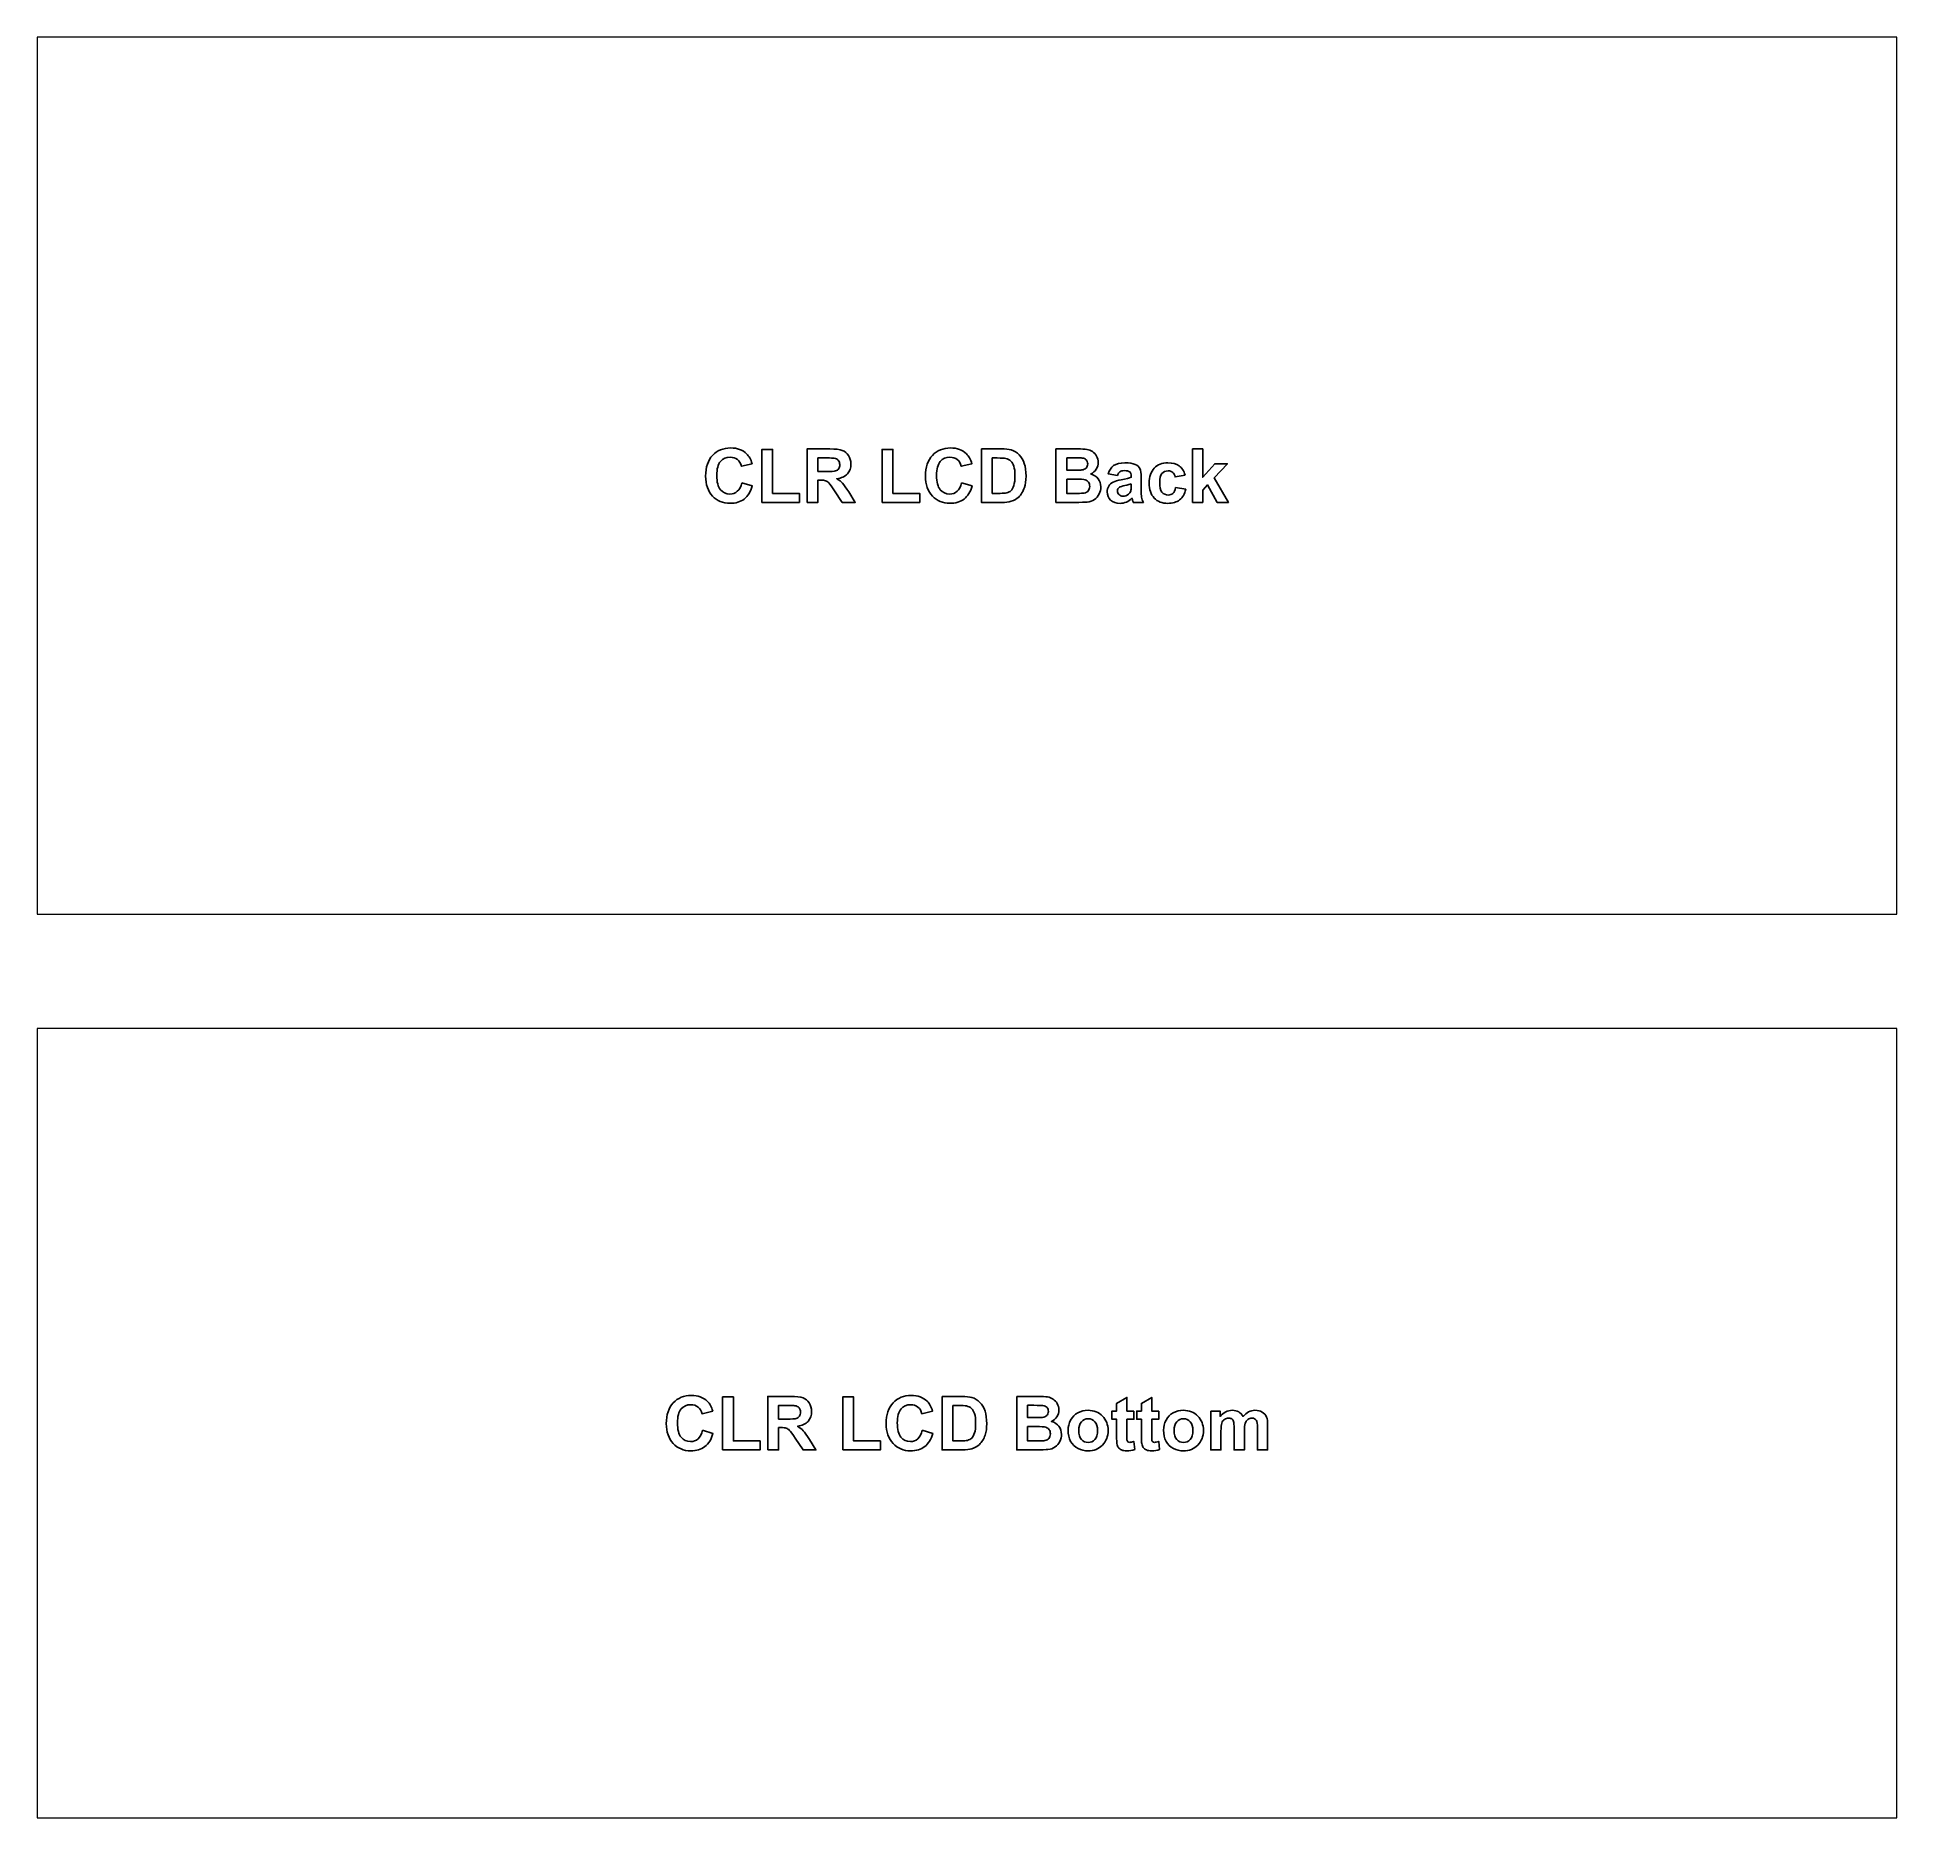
# Model space of a CAD drawing. Header units: inches. Extents: x -4.19 to 0.65, y 0.81 to 5.45.
import ezdxf

# ---------------------------------------------------------------- set-up
doc = ezdxf.new("R2010")
doc.units = ezdxf.units.IN
doc.header["$MEASUREMENT"] = 0
doc.layers.add('Layer 1', color=7, linetype='Continuous')

msp = doc.modelspace()

# ---------------------------------------------------------------- linework, layer by layer
at = {"layer": 'Layer 1', "color": 250, "lineweight": 18}
for points in [[(-4.1904, 3.1654), (0.6521, 3.1654), (0.6521, 5.4489), (-4.1904, 5.4489), (-4.1904, 3.1654)], [(-4.1904, 0.8125), (0.6521, 0.8125), (0.6521, 2.8676), (-4.1904, 2.8676), (-4.1904, 0.8125)]]:
    msp.add_lwpolyline(points, close=True, dxfattribs=at)
at = {"layer": 'Layer 1', "color": 250}
for points, knots in [([(-2.3556, 4.2889), (-2.3556, 4.2889), (-2.3284, 4.2805), (-2.3284, 4.2805), (-2.3284, 4.2805), (-2.3325, 4.2652), (-2.3395, 4.2538), (-2.3492, 4.2463), (-2.3492, 4.2463), (-2.359, 4.2389), (-2.3713, 4.2352), (-2.3862, 4.2352), (-2.3862, 4.2352), (-2.4047, 4.2352), (-2.4199, 4.2415), (-2.4318, 4.2542), (-2.4318, 4.2542), (-2.4437, 4.2668), (-2.4497, 4.2841), (-2.4497, 4.306), (-2.4497, 4.306), (-2.4497, 4.3292), (-2.4437, 4.3472), (-2.4317, 4.36), (-2.4317, 4.36), (-2.4198, 4.3729), (-2.404, 4.3793), (-2.3845, 4.3793), (-2.3845, 4.3793), (-2.3675, 4.3793), (-2.3536, 4.3742), (-2.343, 4.3641), (-2.343, 4.3641), (-2.3367, 4.3582), (-2.3319, 4.3496), (-2.3287, 4.3384), (-2.3287, 4.3384), (-2.3287, 4.3384), (-2.3566, 4.3318), (-2.3566, 4.3318), (-2.3566, 4.3318), (-2.3582, 4.339), (-2.3616, 4.3447), (-2.3669, 4.3489), (-2.3669, 4.3489), (-2.3721, 4.3531), (-2.3785, 4.3552), (-2.3859, 4.3552), (-2.3859, 4.3552), (-2.3963, 4.3552), (-2.4046, 4.3515), (-2.4111, 4.3441), (-2.4111, 4.3441), (-2.4175, 4.3367), (-2.4207, 4.3247), (-2.4207, 4.3081), (-2.4207, 4.3081), (-2.4207, 4.2905), (-2.4175, 4.278), (-2.4112, 4.2705), (-2.4112, 4.2705), (-2.4049, 4.263), (-2.3966, 4.2593), (-2.3865, 4.2593), (-2.3865, 4.2593), (-2.379, 4.2593), (-2.3726, 4.2617), (-2.3672, 4.2664), (-2.3672, 4.2664), (-2.3618, 4.2712), (-2.3579, 4.2787), (-2.3556, 4.2889)], [0, 0, 0, 0, 0.052632, 0.052632, 0.052632, 0.052632, 0.105263, 0.105263, 0.105263, 0.105263, 0.157895, 0.157895, 0.157895, 0.157895, 0.210526, 0.210526, 0.210526, 0.210526, 0.263158, 0.263158, 0.263158, 0.263158, 0.315789, 0.315789, 0.315789, 0.315789, 0.368421, 0.368421, 0.368421, 0.368421, 0.421053, 0.421053, 0.421053, 0.421053, 0.473684, 0.473684, 0.473684, 0.473684, 0.526316, 0.526316, 0.526316, 0.526316, 0.578947, 0.578947, 0.578947, 0.578947, 0.631579, 0.631579, 0.631579, 0.631579, 0.684211, 0.684211, 0.684211, 0.684211, 0.736842, 0.736842, 0.736842, 0.736842, 0.789474, 0.789474, 0.789474, 0.789474, 0.842105, 0.842105, 0.842105, 0.842105, 0.894737, 0.894737, 0.894737, 0.894737, 1, 1, 1, 1]), ([(-2.3034, 4.2375), (-2.3034, 4.2375), (-2.3034, 4.3756), (-2.3034, 4.3756), (-2.3034, 4.3756), (-2.3034, 4.3756), (-2.2752, 4.3756), (-2.2752, 4.3756), (-2.2752, 4.3756), (-2.2752, 4.3756), (-2.2752, 4.2611), (-2.2752, 4.2611), (-2.2752, 4.2611), (-2.2752, 4.2611), (-2.2054, 4.2611), (-2.2054, 4.2611), (-2.2054, 4.2611), (-2.2054, 4.2611), (-2.2054, 4.2375), (-2.2054, 4.2375), (-2.2054, 4.2375), (-2.2054, 4.2375), (-2.3034, 4.2375), (-2.3034, 4.2375)], [0, 0, 0, 0, 0.142857, 0.142857, 0.142857, 0.142857, 0.285714, 0.285714, 0.285714, 0.285714, 0.428571, 0.428571, 0.428571, 0.428571, 0.571429, 0.571429, 0.571429, 0.571429, 0.714286, 0.714286, 0.714286, 0.714286, 1, 1, 1, 1]), ([(-2.1854, 4.2375), (-2.1854, 4.2375), (-2.1854, 4.3768), (-2.1854, 4.3768), (-2.1854, 4.3768), (-2.1854, 4.3768), (-2.1262, 4.3768), (-2.1262, 4.3768), (-2.1262, 4.3768), (-2.1114, 4.3768), (-2.1005, 4.3755), (-2.0938, 4.373), (-2.0938, 4.373), (-2.087, 4.3705), (-2.0816, 4.3661), (-2.0776, 4.3597), (-2.0776, 4.3597), (-2.0735, 4.3533), (-2.0715, 4.346), (-2.0715, 4.3377), (-2.0715, 4.3377), (-2.0715, 4.3273), (-2.0745, 4.3186), (-2.0807, 4.3118), (-2.0807, 4.3118), (-2.0868, 4.305), (-2.0959, 4.3008), (-2.1081, 4.299), (-2.1081, 4.299), (-2.1021, 4.2954), (-2.0971, 4.2916), (-2.0931, 4.2873), (-2.0931, 4.2873), (-2.0892, 4.2831), (-2.0839, 4.2755), (-2.0772, 4.2647), (-2.0772, 4.2647), (-2.0772, 4.2647), (-2.0602, 4.2375), (-2.0602, 4.2375), (-2.0602, 4.2375), (-2.0602, 4.2375), (-2.0938, 4.2375), (-2.0938, 4.2375), (-2.0938, 4.2375), (-2.0938, 4.2375), (-2.114, 4.2679), (-2.114, 4.2679), (-2.114, 4.2679), (-2.1212, 4.2787), (-2.1262, 4.2855), (-2.1289, 4.2883), (-2.1289, 4.2883), (-2.1315, 4.2911), (-2.1343, 4.2931), (-2.1373, 4.2941), (-2.1373, 4.2941), (-2.1403, 4.2951), (-2.1451, 4.2957), (-2.1515, 4.2957), (-2.1515, 4.2957), (-2.1515, 4.2957), (-2.1572, 4.2957), (-2.1572, 4.2957), (-2.1572, 4.2957), (-2.1572, 4.2957), (-2.1572, 4.2375), (-2.1572, 4.2375), (-2.1572, 4.2375), (-2.1572, 4.2375), (-2.1854, 4.2375), (-2.1854, 4.2375)], [0, 0, 0, 0, 0.052632, 0.052632, 0.052632, 0.052632, 0.105263, 0.105263, 0.105263, 0.105263, 0.157895, 0.157895, 0.157895, 0.157895, 0.210526, 0.210526, 0.210526, 0.210526, 0.263158, 0.263158, 0.263158, 0.263158, 0.315789, 0.315789, 0.315789, 0.315789, 0.368421, 0.368421, 0.368421, 0.368421, 0.421053, 0.421053, 0.421053, 0.421053, 0.473684, 0.473684, 0.473684, 0.473684, 0.526316, 0.526316, 0.526316, 0.526316, 0.578947, 0.578947, 0.578947, 0.578947, 0.631579, 0.631579, 0.631579, 0.631579, 0.684211, 0.684211, 0.684211, 0.684211, 0.736842, 0.736842, 0.736842, 0.736842, 0.789474, 0.789474, 0.789474, 0.789474, 0.842105, 0.842105, 0.842105, 0.842105, 0.894737, 0.894737, 0.894737, 0.894737, 1, 1, 1, 1]), ([(-1.9902, 4.2375), (-1.9902, 4.2375), (-1.9902, 4.3756), (-1.9902, 4.3756), (-1.9902, 4.3756), (-1.9902, 4.3756), (-1.962, 4.3756), (-1.962, 4.3756), (-1.962, 4.3756), (-1.962, 4.3756), (-1.962, 4.2611), (-1.962, 4.2611), (-1.962, 4.2611), (-1.962, 4.2611), (-1.8922, 4.2611), (-1.8922, 4.2611), (-1.8922, 4.2611), (-1.8922, 4.2611), (-1.8922, 4.2375), (-1.8922, 4.2375), (-1.8922, 4.2375), (-1.8922, 4.2375), (-1.9902, 4.2375), (-1.9902, 4.2375)], [0, 0, 0, 0, 0.142857, 0.142857, 0.142857, 0.142857, 0.285714, 0.285714, 0.285714, 0.285714, 0.428571, 0.428571, 0.428571, 0.428571, 0.571429, 0.571429, 0.571429, 0.571429, 0.714286, 0.714286, 0.714286, 0.714286, 1, 1, 1, 1]), ([(-1.7832, 4.2889), (-1.7832, 4.2889), (-1.7559, 4.2805), (-1.7559, 4.2805), (-1.7559, 4.2805), (-1.7601, 4.2652), (-1.7671, 4.2538), (-1.7768, 4.2463), (-1.7768, 4.2463), (-1.7865, 4.2389), (-1.7989, 4.2352), (-1.8138, 4.2352), (-1.8138, 4.2352), (-1.8323, 4.2352), (-1.8475, 4.2415), (-1.8594, 4.2542), (-1.8594, 4.2542), (-1.8713, 4.2668), (-1.8773, 4.2841), (-1.8773, 4.306), (-1.8773, 4.306), (-1.8773, 4.3292), (-1.8713, 4.3472), (-1.8593, 4.36), (-1.8593, 4.36), (-1.8474, 4.3729), (-1.8316, 4.3793), (-1.8121, 4.3793), (-1.8121, 4.3793), (-1.7951, 4.3793), (-1.7812, 4.3742), (-1.7706, 4.3641), (-1.7706, 4.3641), (-1.7642, 4.3582), (-1.7595, 4.3496), (-1.7563, 4.3384), (-1.7563, 4.3384), (-1.7563, 4.3384), (-1.7841, 4.3318), (-1.7841, 4.3318), (-1.7841, 4.3318), (-1.7858, 4.339), (-1.7892, 4.3447), (-1.7944, 4.3489), (-1.7944, 4.3489), (-1.7997, 4.3531), (-1.8061, 4.3552), (-1.8135, 4.3552), (-1.8135, 4.3552), (-1.8238, 4.3552), (-1.8322, 4.3515), (-1.8387, 4.3441), (-1.8387, 4.3441), (-1.8451, 4.3367), (-1.8483, 4.3247), (-1.8483, 4.3081), (-1.8483, 4.3081), (-1.8483, 4.2905), (-1.8451, 4.278), (-1.8388, 4.2705), (-1.8388, 4.2705), (-1.8325, 4.263), (-1.8242, 4.2593), (-1.8141, 4.2593), (-1.8141, 4.2593), (-1.8066, 4.2593), (-1.8002, 4.2617), (-1.7948, 4.2664), (-1.7948, 4.2664), (-1.7894, 4.2712), (-1.7855, 4.2787), (-1.7832, 4.2889)], [0, 0, 0, 0, 0.052632, 0.052632, 0.052632, 0.052632, 0.105263, 0.105263, 0.105263, 0.105263, 0.157895, 0.157895, 0.157895, 0.157895, 0.210526, 0.210526, 0.210526, 0.210526, 0.263158, 0.263158, 0.263158, 0.263158, 0.315789, 0.315789, 0.315789, 0.315789, 0.368421, 0.368421, 0.368421, 0.368421, 0.421053, 0.421053, 0.421053, 0.421053, 0.473684, 0.473684, 0.473684, 0.473684, 0.526316, 0.526316, 0.526316, 0.526316, 0.578947, 0.578947, 0.578947, 0.578947, 0.631579, 0.631579, 0.631579, 0.631579, 0.684211, 0.684211, 0.684211, 0.684211, 0.736842, 0.736842, 0.736842, 0.736842, 0.789474, 0.789474, 0.789474, 0.789474, 0.842105, 0.842105, 0.842105, 0.842105, 0.894737, 0.894737, 0.894737, 0.894737, 1, 1, 1, 1]), ([(-1.7318, 4.3768), (-1.7318, 4.3768), (-1.6805, 4.3768), (-1.6805, 4.3768), (-1.6805, 4.3768), (-1.669, 4.3768), (-1.6602, 4.3759), (-1.6541, 4.3741), (-1.6541, 4.3741), (-1.646, 4.3717), (-1.639, 4.3674), (-1.6332, 4.3613), (-1.6332, 4.3613), (-1.6273, 4.3551), (-1.6229, 4.3476), (-1.6199, 4.3387), (-1.6199, 4.3387), (-1.6169, 4.3298), (-1.6153, 4.3188), (-1.6153, 4.3058), (-1.6153, 4.3058), (-1.6153, 4.2943), (-1.6168, 4.2845), (-1.6196, 4.2762), (-1.6196, 4.2762), (-1.6231, 4.266), (-1.628, 4.2578), (-1.6345, 4.2516), (-1.6345, 4.2516), (-1.6393, 4.2468), (-1.6459, 4.2431), (-1.6542, 4.2405), (-1.6542, 4.2405), (-1.6604, 4.2385), (-1.6686, 4.2375), (-1.679, 4.2375), (-1.679, 4.2375), (-1.679, 4.2375), (-1.7318, 4.2375), (-1.7318, 4.2375), (-1.7318, 4.2375), (-1.7318, 4.2375), (-1.7318, 4.3768), (-1.7318, 4.3768)], [0, 0, 0, 0, 0.083333, 0.083333, 0.083333, 0.083333, 0.166667, 0.166667, 0.166667, 0.166667, 0.25, 0.25, 0.25, 0.25, 0.333333, 0.333333, 0.333333, 0.333333, 0.416667, 0.416667, 0.416667, 0.416667, 0.5, 0.5, 0.5, 0.5, 0.583333, 0.583333, 0.583333, 0.583333, 0.666667, 0.666667, 0.666667, 0.666667, 0.75, 0.75, 0.75, 0.75, 0.833333, 0.833333, 0.833333, 0.833333, 1, 1, 1, 1]), ([(-1.5374, 4.3768), (-1.5374, 4.3768), (-1.4817, 4.3768), (-1.4817, 4.3768), (-1.4817, 4.3768), (-1.4706, 4.3768), (-1.4624, 4.3763), (-1.457, 4.3754), (-1.457, 4.3754), (-1.4516, 4.3744), (-1.4467, 4.3725), (-1.4425, 4.3697), (-1.4425, 4.3697), (-1.4382, 4.3667), (-1.4346, 4.3629), (-1.4318, 4.3581), (-1.4318, 4.3581), (-1.4289, 4.3532), (-1.4275, 4.3478), (-1.4275, 4.3418), (-1.4275, 4.3418), (-1.4275, 4.3353), (-1.4292, 4.3293), (-1.4327, 4.3239), (-1.4327, 4.3239), (-1.4362, 4.3184), (-1.441, 4.3144), (-1.447, 4.3117), (-1.447, 4.3117), (-1.4386, 4.3092), (-1.4321, 4.305), (-1.4275, 4.299), (-1.4275, 4.299), (-1.423, 4.293), (-1.4207, 4.286), (-1.4207, 4.278), (-1.4207, 4.278), (-1.4207, 4.2716), (-1.4222, 4.2655), (-1.4251, 4.2595), (-1.4251, 4.2595), (-1.4281, 4.2535), (-1.4321, 4.2487), (-1.4372, 4.2451), (-1.4372, 4.2451), (-1.4423, 4.2415), (-1.4486, 4.2393), (-1.4561, 4.2385), (-1.4561, 4.2385), (-1.4607, 4.238), (-1.472, 4.2377), (-1.4899, 4.2375), (-1.4899, 4.2375), (-1.4899, 4.2375), (-1.5374, 4.2375), (-1.5374, 4.2375), (-1.5374, 4.2375), (-1.5374, 4.2375), (-1.5374, 4.3768), (-1.5374, 4.3768)], [0, 0, 0, 0, 0.0625, 0.0625, 0.0625, 0.0625, 0.125, 0.125, 0.125, 0.125, 0.1875, 0.1875, 0.1875, 0.1875, 0.25, 0.25, 0.25, 0.25, 0.3125, 0.3125, 0.3125, 0.3125, 0.375, 0.375, 0.375, 0.375, 0.4375, 0.4375, 0.4375, 0.4375, 0.5, 0.5, 0.5, 0.5, 0.5625, 0.5625, 0.5625, 0.5625, 0.625, 0.625, 0.625, 0.625, 0.6875, 0.6875, 0.6875, 0.6875, 0.75, 0.75, 0.75, 0.75, 0.8125, 0.8125, 0.8125, 0.8125, 0.875, 0.875, 0.875, 0.875, 1, 1, 1, 1]), ([(-1.1818, 4.2375), (-1.1818, 4.2375), (-1.1818, 4.3768), (-1.1818, 4.3768), (-1.1818, 4.3768), (-1.1818, 4.3768), (-1.1552, 4.3768), (-1.1552, 4.3768), (-1.1552, 4.3768), (-1.1552, 4.3768), (-1.1552, 4.3029), (-1.1552, 4.3029), (-1.1552, 4.3029), (-1.1552, 4.3029), (-1.124, 4.3384), (-1.124, 4.3384), (-1.124, 4.3384), (-1.124, 4.3384), (-1.0911, 4.3384), (-1.0911, 4.3384), (-1.0911, 4.3384), (-1.0911, 4.3384), (-1.1255, 4.3016), (-1.1255, 4.3016), (-1.1255, 4.3016), (-1.1255, 4.3016), (-1.0886, 4.2375), (-1.0886, 4.2375), (-1.0886, 4.2375), (-1.0886, 4.2375), (-1.1174, 4.2375), (-1.1174, 4.2375), (-1.1174, 4.2375), (-1.1174, 4.2375), (-1.1428, 4.2831), (-1.1428, 4.2831), (-1.1428, 4.2831), (-1.1428, 4.2831), (-1.1552, 4.2698), (-1.1552, 4.2698), (-1.1552, 4.2698), (-1.1552, 4.2698), (-1.1552, 4.2375), (-1.1552, 4.2375), (-1.1552, 4.2375), (-1.1552, 4.2375), (-1.1818, 4.2375), (-1.1818, 4.2375)], [0, 0, 0, 0, 0.076923, 0.076923, 0.076923, 0.076923, 0.153846, 0.153846, 0.153846, 0.153846, 0.230769, 0.230769, 0.230769, 0.230769, 0.307692, 0.307692, 0.307692, 0.307692, 0.384615, 0.384615, 0.384615, 0.384615, 0.461538, 0.461538, 0.461538, 0.461538, 0.538462, 0.538462, 0.538462, 0.538462, 0.615385, 0.615385, 0.615385, 0.615385, 0.692308, 0.692308, 0.692308, 0.692308, 0.769231, 0.769231, 0.769231, 0.769231, 0.846154, 0.846154, 0.846154, 0.846154, 1, 1, 1, 1]), ([(-2.1572, 4.3178), (-2.1572, 4.3178), (-2.1364, 4.3178), (-2.1364, 4.3178), (-2.1364, 4.3178), (-2.123, 4.3178), (-2.1146, 4.3184), (-2.1112, 4.3196), (-2.1112, 4.3196), (-2.1079, 4.3207), (-2.1052, 4.3227), (-2.1033, 4.3254), (-2.1033, 4.3254), (-2.1014, 4.3282), (-2.1005, 4.3317), (-2.1005, 4.3359), (-2.1005, 4.3359), (-2.1005, 4.3406), (-2.1017, 4.3444), (-2.1042, 4.3473), (-2.1042, 4.3473), (-2.1067, 4.3502), (-2.1103, 4.352), (-2.1148, 4.3527), (-2.1148, 4.3527), (-2.1171, 4.3531), (-2.1239, 4.3532), (-2.1353, 4.3532), (-2.1353, 4.3532), (-2.1353, 4.3532), (-2.1572, 4.3532), (-2.1572, 4.3532), (-2.1572, 4.3532), (-2.1572, 4.3532), (-2.1572, 4.3178), (-2.1572, 4.3178)], [0, 0, 0, 0, 0.1, 0.1, 0.1, 0.1, 0.2, 0.2, 0.2, 0.2, 0.3, 0.3, 0.3, 0.3, 0.4, 0.4, 0.4, 0.4, 0.5, 0.5, 0.5, 0.5, 0.6, 0.6, 0.6, 0.6, 0.7, 0.7, 0.7, 0.7, 0.8, 0.8, 0.8, 0.8, 1, 1, 1, 1]), ([(-1.7036, 4.3532), (-1.7036, 4.3532), (-1.7036, 4.2611), (-1.7036, 4.2611), (-1.7036, 4.2611), (-1.7036, 4.2611), (-1.6827, 4.2611), (-1.6827, 4.2611), (-1.6827, 4.2611), (-1.6749, 4.2611), (-1.6693, 4.2615), (-1.6658, 4.2624), (-1.6658, 4.2624), (-1.6612, 4.2635), (-1.6575, 4.2655), (-1.6545, 4.2682), (-1.6545, 4.2682), (-1.6515, 4.2709), (-1.649, 4.2754), (-1.6472, 4.2816), (-1.6472, 4.2816), (-1.6452, 4.2878), (-1.6443, 4.2963), (-1.6443, 4.3071), (-1.6443, 4.3071), (-1.6443, 4.3179), (-1.6452, 4.3261), (-1.6472, 4.3319), (-1.6472, 4.3319), (-1.649, 4.3376), (-1.6517, 4.3421), (-1.6551, 4.3453), (-1.6551, 4.3453), (-1.6585, 4.3486), (-1.6628, 4.3508), (-1.6681, 4.3519), (-1.6681, 4.3519), (-1.6719, 4.3528), (-1.6796, 4.3532), (-1.691, 4.3532), (-1.691, 4.3532), (-1.691, 4.3532), (-1.7036, 4.3532), (-1.7036, 4.3532)], [0, 0, 0, 0, 0.083333, 0.083333, 0.083333, 0.083333, 0.166667, 0.166667, 0.166667, 0.166667, 0.25, 0.25, 0.25, 0.25, 0.333333, 0.333333, 0.333333, 0.333333, 0.416667, 0.416667, 0.416667, 0.416667, 0.5, 0.5, 0.5, 0.5, 0.583333, 0.583333, 0.583333, 0.583333, 0.666667, 0.666667, 0.666667, 0.666667, 0.75, 0.75, 0.75, 0.75, 0.833333, 0.833333, 0.833333, 0.833333, 1, 1, 1, 1]), ([(-1.5092, 4.3536), (-1.5092, 4.3536), (-1.5092, 4.3215), (-1.5092, 4.3215), (-1.5092, 4.3215), (-1.5092, 4.3215), (-1.4908, 4.3215), (-1.4908, 4.3215), (-1.4908, 4.3215), (-1.4798, 4.3215), (-1.473, 4.3217), (-1.4704, 4.322), (-1.4704, 4.322), (-1.4656, 4.3226), (-1.4618, 4.3242), (-1.459, 4.327), (-1.459, 4.327), (-1.4563, 4.3297), (-1.4549, 4.3333), (-1.4549, 4.3378), (-1.4549, 4.3378), (-1.4549, 4.3421), (-1.4561, 4.3456), (-1.4585, 4.3483), (-1.4585, 4.3483), (-1.4608, 4.351), (-1.4644, 4.3526), (-1.469, 4.3531), (-1.469, 4.3531), (-1.4718, 4.3534), (-1.4798, 4.3536), (-1.493, 4.3536), (-1.493, 4.3536), (-1.493, 4.3536), (-1.5092, 4.3536), (-1.5092, 4.3536)], [0, 0, 0, 0, 0.1, 0.1, 0.1, 0.1, 0.2, 0.2, 0.2, 0.2, 0.3, 0.3, 0.3, 0.3, 0.4, 0.4, 0.4, 0.4, 0.5, 0.5, 0.5, 0.5, 0.6, 0.6, 0.6, 0.6, 0.7, 0.7, 0.7, 0.7, 0.8, 0.8, 0.8, 0.8, 1, 1, 1, 1]), ([(-1.3773, 4.3073), (-1.3773, 4.3073), (-1.4014, 4.3116), (-1.4014, 4.3116), (-1.4014, 4.3116), (-1.3987, 4.3215), (-1.394, 4.3288), (-1.3873, 4.3335), (-1.3873, 4.3335), (-1.3807, 4.3382), (-1.3708, 4.3406), (-1.3577, 4.3406), (-1.3577, 4.3406), (-1.3458, 4.3406), (-1.337, 4.3392), (-1.3311, 4.3364), (-1.3311, 4.3364), (-1.3253, 4.3336), (-1.3212, 4.33), (-1.3188, 4.3256), (-1.3188, 4.3256), (-1.3165, 4.3213), (-1.3153, 4.3134), (-1.3153, 4.3018), (-1.3153, 4.3018), (-1.3153, 4.3018), (-1.3157, 4.2706), (-1.3157, 4.2706), (-1.3157, 4.2706), (-1.3157, 4.2618), (-1.3152, 4.2553), (-1.3144, 4.251), (-1.3144, 4.251), (-1.3136, 4.2468), (-1.312, 4.2423), (-1.3096, 4.2375), (-1.3096, 4.2375), (-1.3096, 4.2375), (-1.3361, 4.2375), (-1.3361, 4.2375), (-1.3361, 4.2375), (-1.3368, 4.2393), (-1.3376, 4.2419), (-1.3386, 4.2453), (-1.3386, 4.2453), (-1.3391, 4.2469), (-1.3394, 4.2479), (-1.3396, 4.2484), (-1.3396, 4.2484), (-1.3441, 4.2439), (-1.349, 4.2406), (-1.3542, 4.2384), (-1.3542, 4.2384), (-1.3593, 4.2361), (-1.3649, 4.235), (-1.3707, 4.235), (-1.3707, 4.235), (-1.3811, 4.235), (-1.3892, 4.2378), (-1.3952, 4.2435), (-1.3952, 4.2435), (-1.4012, 4.2491), (-1.4041, 4.2562), (-1.4041, 4.2648), (-1.4041, 4.2648), (-1.4041, 4.2705), (-1.4028, 4.2756), (-1.4001, 4.28), (-1.4001, 4.28), (-1.3973, 4.2845), (-1.3935, 4.2879), (-1.3886, 4.2903), (-1.3886, 4.2903), (-1.3837, 4.2927), (-1.3767, 4.2947), (-1.3674, 4.2965), (-1.3674, 4.2965), (-1.355, 4.2988), (-1.3463, 4.301), (-1.3415, 4.3031), (-1.3415, 4.3031), (-1.3415, 4.3031), (-1.3415, 4.3057), (-1.3415, 4.3057), (-1.3415, 4.3057), (-1.3415, 4.3109), (-1.3428, 4.3146), (-1.3453, 4.3169), (-1.3453, 4.3169), (-1.3479, 4.3191), (-1.3527, 4.3202), (-1.3597, 4.3202), (-1.3597, 4.3202), (-1.3645, 4.3202), (-1.3682, 4.3192), (-1.3708, 4.3173), (-1.3708, 4.3173), (-1.3735, 4.3154), (-1.3756, 4.3121), (-1.3773, 4.3073)], [0, 0, 0, 0, 0.038462, 0.038462, 0.038462, 0.038462, 0.076923, 0.076923, 0.076923, 0.076923, 0.115385, 0.115385, 0.115385, 0.115385, 0.153846, 0.153846, 0.153846, 0.153846, 0.192308, 0.192308, 0.192308, 0.192308, 0.230769, 0.230769, 0.230769, 0.230769, 0.269231, 0.269231, 0.269231, 0.269231, 0.307692, 0.307692, 0.307692, 0.307692, 0.346154, 0.346154, 0.346154, 0.346154, 0.384615, 0.384615, 0.384615, 0.384615, 0.423077, 0.423077, 0.423077, 0.423077, 0.461538, 0.461538, 0.461538, 0.461538, 0.5, 0.5, 0.5, 0.5, 0.538462, 0.538462, 0.538462, 0.538462, 0.576923, 0.576923, 0.576923, 0.576923, 0.615385, 0.615385, 0.615385, 0.615385, 0.653846, 0.653846, 0.653846, 0.653846, 0.692308, 0.692308, 0.692308, 0.692308, 0.730769, 0.730769, 0.730769, 0.730769, 0.769231, 0.769231, 0.769231, 0.769231, 0.807692, 0.807692, 0.807692, 0.807692, 0.846154, 0.846154, 0.846154, 0.846154, 0.884615, 0.884615, 0.884615, 0.884615, 0.923077, 0.923077, 0.923077, 0.923077, 1, 1, 1, 1]), ([(-1.2011, 4.3085), (-1.2011, 4.3085), (-1.2274, 4.3038), (-1.2274, 4.3038), (-1.2274, 4.3038), (-1.2282, 4.3091), (-1.2302, 4.313), (-1.2334, 4.3156), (-1.2334, 4.3156), (-1.2365, 4.3183), (-1.2406, 4.3196), (-1.2456, 4.3196), (-1.2456, 4.3196), (-1.2522, 4.3196), (-1.2575, 4.3173), (-1.2615, 4.3127), (-1.2615, 4.3127), (-1.2654, 4.3081), (-1.2674, 4.3004), (-1.2674, 4.2896), (-1.2674, 4.2896), (-1.2674, 4.2776), (-1.2654, 4.2692), (-1.2614, 4.2642), (-1.2614, 4.2642), (-1.2574, 4.2592), (-1.252, 4.2568), (-1.2452, 4.2568), (-1.2452, 4.2568), (-1.2402, 4.2568), (-1.236, 4.2582), (-1.2328, 4.2611), (-1.2328, 4.2611), (-1.2296, 4.264), (-1.2273, 4.269), (-1.226, 4.276), (-1.226, 4.276), (-1.226, 4.276), (-1.1997, 4.2716), (-1.1997, 4.2716), (-1.1997, 4.2716), (-1.2025, 4.2595), (-1.2077, 4.2504), (-1.2154, 4.2442), (-1.2154, 4.2442), (-1.2231, 4.2381), (-1.2334, 4.235), (-1.2464, 4.235), (-1.2464, 4.235), (-1.2611, 4.235), (-1.2729, 4.2397), (-1.2817, 4.249), (-1.2817, 4.249), (-1.2904, 4.2583), (-1.2948, 4.2712), (-1.2948, 4.2877), (-1.2948, 4.2877), (-1.2948, 4.3044), (-1.2904, 4.3173), (-1.2816, 4.3266), (-1.2816, 4.3266), (-1.2729, 4.3359), (-1.261, 4.3406), (-1.246, 4.3406), (-1.246, 4.3406), (-1.2337, 4.3406), (-1.2239, 4.3379), (-1.2167, 4.3326), (-1.2167, 4.3326), (-1.2095, 4.3274), (-1.2043, 4.3193), (-1.2011, 4.3085)], [0, 0, 0, 0, 0.052632, 0.052632, 0.052632, 0.052632, 0.105263, 0.105263, 0.105263, 0.105263, 0.157895, 0.157895, 0.157895, 0.157895, 0.210526, 0.210526, 0.210526, 0.210526, 0.263158, 0.263158, 0.263158, 0.263158, 0.315789, 0.315789, 0.315789, 0.315789, 0.368421, 0.368421, 0.368421, 0.368421, 0.421053, 0.421053, 0.421053, 0.421053, 0.473684, 0.473684, 0.473684, 0.473684, 0.526316, 0.526316, 0.526316, 0.526316, 0.578947, 0.578947, 0.578947, 0.578947, 0.631579, 0.631579, 0.631579, 0.631579, 0.684211, 0.684211, 0.684211, 0.684211, 0.736842, 0.736842, 0.736842, 0.736842, 0.789474, 0.789474, 0.789474, 0.789474, 0.842105, 0.842105, 0.842105, 0.842105, 0.894737, 0.894737, 0.894737, 0.894737, 1, 1, 1, 1]), ([(-1.5092, 4.2984), (-1.5092, 4.2984), (-1.5092, 4.2611), (-1.5092, 4.2611), (-1.5092, 4.2611), (-1.5092, 4.2611), (-1.4831, 4.2611), (-1.4831, 4.2611), (-1.4831, 4.2611), (-1.473, 4.2611), (-1.4666, 4.2613), (-1.4638, 4.2619), (-1.4638, 4.2619), (-1.4596, 4.2627), (-1.4562, 4.2645), (-1.4536, 4.2675), (-1.4536, 4.2675), (-1.451, 4.2705), (-1.4497, 4.2744), (-1.4497, 4.2793), (-1.4497, 4.2793), (-1.4497, 4.2835), (-1.4507, 4.2871), (-1.4527, 4.29), (-1.4527, 4.29), (-1.4547, 4.2929), (-1.4577, 4.2951), (-1.4615, 4.2964), (-1.4615, 4.2964), (-1.4653, 4.2977), (-1.4736, 4.2984), (-1.4864, 4.2984), (-1.4864, 4.2984), (-1.4864, 4.2984), (-1.5092, 4.2984), (-1.5092, 4.2984)], [0, 0, 0, 0, 0.1, 0.1, 0.1, 0.1, 0.2, 0.2, 0.2, 0.2, 0.3, 0.3, 0.3, 0.3, 0.4, 0.4, 0.4, 0.4, 0.5, 0.5, 0.5, 0.5, 0.6, 0.6, 0.6, 0.6, 0.7, 0.7, 0.7, 0.7, 0.8, 0.8, 0.8, 0.8, 1, 1, 1, 1]), ([(-1.3415, 4.2857), (-1.3449, 4.2846), (-1.3503, 4.2833), (-1.3578, 4.2817), (-1.3578, 4.2817), (-1.3651, 4.2801), (-1.37, 4.2785), (-1.3723, 4.277), (-1.3723, 4.277), (-1.3757, 4.2745), (-1.3775, 4.2714), (-1.3775, 4.2676), (-1.3775, 4.2676), (-1.3775, 4.2639), (-1.3761, 4.2607), (-1.3733, 4.2579), (-1.3733, 4.2579), (-1.3705, 4.2552), (-1.367, 4.2539), (-1.3627, 4.2539), (-1.3627, 4.2539), (-1.3579, 4.2539), (-1.3533, 4.2554), (-1.3489, 4.2586), (-1.3489, 4.2586), (-1.3457, 4.261), (-1.3436, 4.2639), (-1.3426, 4.2674), (-1.3426, 4.2674), (-1.3419, 4.2697), (-1.3415, 4.2741), (-1.3415, 4.2804), (-1.3415, 4.2804), (-1.3415, 4.2804), (-1.3415, 4.2857), (-1.3415, 4.2857)], [0, 0, 0, 0, 0.1, 0.1, 0.1, 0.1, 0.2, 0.2, 0.2, 0.2, 0.3, 0.3, 0.3, 0.3, 0.4, 0.4, 0.4, 0.4, 0.5, 0.5, 0.5, 0.5, 0.6, 0.6, 0.6, 0.6, 0.7, 0.7, 0.7, 0.7, 0.8, 0.8, 0.8, 0.8, 1, 1, 1, 1]), ([(-2.4579, 1.8218), (-2.4579, 1.8218), (-2.4307, 1.8134), (-2.4307, 1.8134), (-2.4307, 1.8134), (-2.4349, 1.7981), (-2.4419, 1.7867), (-2.4516, 1.7793), (-2.4516, 1.7793), (-2.4613, 1.7718), (-2.4736, 1.7681), (-2.4886, 1.7681), (-2.4886, 1.7681), (-2.5071, 1.7681), (-2.5223, 1.7744), (-2.5342, 1.7871), (-2.5342, 1.7871), (-2.5461, 1.7997), (-2.5521, 1.817), (-2.5521, 1.8389), (-2.5521, 1.8389), (-2.5521, 1.8621), (-2.5461, 1.8801), (-2.5341, 1.8929), (-2.5341, 1.8929), (-2.5221, 1.9058), (-2.5064, 1.9122), (-2.4869, 1.9122), (-2.4869, 1.9122), (-2.4698, 1.9122), (-2.456, 1.9071), (-2.4454, 1.8971), (-2.4454, 1.8971), (-2.439, 1.8911), (-2.4343, 1.8825), (-2.4311, 1.8714), (-2.4311, 1.8714), (-2.4311, 1.8714), (-2.4589, 1.8647), (-2.4589, 1.8647), (-2.4589, 1.8647), (-2.4606, 1.8719), (-2.464, 1.8776), (-2.4692, 1.8818), (-2.4692, 1.8818), (-2.4745, 1.886), (-2.4808, 1.8881), (-2.4883, 1.8881), (-2.4883, 1.8881), (-2.4986, 1.8881), (-2.507, 1.8844), (-2.5134, 1.877), (-2.5134, 1.877), (-2.5199, 1.8696), (-2.5231, 1.8576), (-2.5231, 1.841), (-2.5231, 1.841), (-2.5231, 1.8234), (-2.5199, 1.8109), (-2.5136, 1.8034), (-2.5136, 1.8034), (-2.5072, 1.7959), (-2.499, 1.7922), (-2.4889, 1.7922), (-2.4889, 1.7922), (-2.4814, 1.7922), (-2.4749, 1.7946), (-2.4695, 1.7993), (-2.4695, 1.7993), (-2.4642, 1.8041), (-2.4603, 1.8116), (-2.4579, 1.8218)], [0, 0, 0, 0, 0.052632, 0.052632, 0.052632, 0.052632, 0.105263, 0.105263, 0.105263, 0.105263, 0.157895, 0.157895, 0.157895, 0.157895, 0.210526, 0.210526, 0.210526, 0.210526, 0.263158, 0.263158, 0.263158, 0.263158, 0.315789, 0.315789, 0.315789, 0.315789, 0.368421, 0.368421, 0.368421, 0.368421, 0.421053, 0.421053, 0.421053, 0.421053, 0.473684, 0.473684, 0.473684, 0.473684, 0.526316, 0.526316, 0.526316, 0.526316, 0.578947, 0.578947, 0.578947, 0.578947, 0.631579, 0.631579, 0.631579, 0.631579, 0.684211, 0.684211, 0.684211, 0.684211, 0.736842, 0.736842, 0.736842, 0.736842, 0.789474, 0.789474, 0.789474, 0.789474, 0.842105, 0.842105, 0.842105, 0.842105, 0.894737, 0.894737, 0.894737, 0.894737, 1, 1, 1, 1]), ([(-2.4058, 1.7704), (-2.4058, 1.7704), (-2.4058, 1.9085), (-2.4058, 1.9085), (-2.4058, 1.9085), (-2.4058, 1.9085), (-2.3776, 1.9085), (-2.3776, 1.9085), (-2.3776, 1.9085), (-2.3776, 1.9085), (-2.3776, 1.794), (-2.3776, 1.794), (-2.3776, 1.794), (-2.3776, 1.794), (-2.3078, 1.794), (-2.3078, 1.794), (-2.3078, 1.794), (-2.3078, 1.794), (-2.3078, 1.7704), (-2.3078, 1.7704), (-2.3078, 1.7704), (-2.3078, 1.7704), (-2.4058, 1.7704), (-2.4058, 1.7704)], [0, 0, 0, 0, 0.142857, 0.142857, 0.142857, 0.142857, 0.285714, 0.285714, 0.285714, 0.285714, 0.428571, 0.428571, 0.428571, 0.428571, 0.571429, 0.571429, 0.571429, 0.571429, 0.714286, 0.714286, 0.714286, 0.714286, 1, 1, 1, 1]), ([(-2.2878, 1.7704), (-2.2878, 1.7704), (-2.2878, 1.9097), (-2.2878, 1.9097), (-2.2878, 1.9097), (-2.2878, 1.9097), (-2.2286, 1.9097), (-2.2286, 1.9097), (-2.2286, 1.9097), (-2.2137, 1.9097), (-2.2029, 1.9084), (-2.1962, 1.9059), (-2.1962, 1.9059), (-2.1894, 1.9034), (-2.184, 1.899), (-2.1799, 1.8926), (-2.1799, 1.8926), (-2.1759, 1.8862), (-2.1739, 1.8789), (-2.1739, 1.8706), (-2.1739, 1.8706), (-2.1739, 1.8602), (-2.1769, 1.8516), (-2.183, 1.8448), (-2.183, 1.8448), (-2.1892, 1.8379), (-2.1983, 1.8337), (-2.2105, 1.8319), (-2.2105, 1.8319), (-2.2044, 1.8284), (-2.1994, 1.8245), (-2.1955, 1.8202), (-2.1955, 1.8202), (-2.1916, 1.816), (-2.1862, 1.8084), (-2.1796, 1.7976), (-2.1796, 1.7976), (-2.1796, 1.7976), (-2.1626, 1.7704), (-2.1626, 1.7704), (-2.1626, 1.7704), (-2.1626, 1.7704), (-2.1962, 1.7704), (-2.1962, 1.7704), (-2.1962, 1.7704), (-2.1962, 1.7704), (-2.2163, 1.8008), (-2.2163, 1.8008), (-2.2163, 1.8008), (-2.2236, 1.8116), (-2.2285, 1.8184), (-2.2312, 1.8213), (-2.2312, 1.8213), (-2.2339, 1.824), (-2.2367, 1.826), (-2.2397, 1.827), (-2.2397, 1.827), (-2.2427, 1.8281), (-2.2474, 1.8286), (-2.2539, 1.8286), (-2.2539, 1.8286), (-2.2539, 1.8286), (-2.2596, 1.8286), (-2.2596, 1.8286), (-2.2596, 1.8286), (-2.2596, 1.8286), (-2.2596, 1.7704), (-2.2596, 1.7704), (-2.2596, 1.7704), (-2.2596, 1.7704), (-2.2878, 1.7704), (-2.2878, 1.7704)], [0, 0, 0, 0, 0.052632, 0.052632, 0.052632, 0.052632, 0.105263, 0.105263, 0.105263, 0.105263, 0.157895, 0.157895, 0.157895, 0.157895, 0.210526, 0.210526, 0.210526, 0.210526, 0.263158, 0.263158, 0.263158, 0.263158, 0.315789, 0.315789, 0.315789, 0.315789, 0.368421, 0.368421, 0.368421, 0.368421, 0.421053, 0.421053, 0.421053, 0.421053, 0.473684, 0.473684, 0.473684, 0.473684, 0.526316, 0.526316, 0.526316, 0.526316, 0.578947, 0.578947, 0.578947, 0.578947, 0.631579, 0.631579, 0.631579, 0.631579, 0.684211, 0.684211, 0.684211, 0.684211, 0.736842, 0.736842, 0.736842, 0.736842, 0.789474, 0.789474, 0.789474, 0.789474, 0.842105, 0.842105, 0.842105, 0.842105, 0.894737, 0.894737, 0.894737, 0.894737, 1, 1, 1, 1]), ([(-2.0926, 1.7704), (-2.0926, 1.7704), (-2.0926, 1.9085), (-2.0926, 1.9085), (-2.0926, 1.9085), (-2.0926, 1.9085), (-2.0644, 1.9085), (-2.0644, 1.9085), (-2.0644, 1.9085), (-2.0644, 1.9085), (-2.0644, 1.794), (-2.0644, 1.794), (-2.0644, 1.794), (-2.0644, 1.794), (-1.9946, 1.794), (-1.9946, 1.794), (-1.9946, 1.794), (-1.9946, 1.794), (-1.9946, 1.7704), (-1.9946, 1.7704), (-1.9946, 1.7704), (-1.9946, 1.7704), (-2.0926, 1.7704), (-2.0926, 1.7704)], [0, 0, 0, 0, 0.142857, 0.142857, 0.142857, 0.142857, 0.285714, 0.285714, 0.285714, 0.285714, 0.428571, 0.428571, 0.428571, 0.428571, 0.571429, 0.571429, 0.571429, 0.571429, 0.714286, 0.714286, 0.714286, 0.714286, 1, 1, 1, 1]), ([(-1.8855, 1.8218), (-1.8855, 1.8218), (-1.8583, 1.8134), (-1.8583, 1.8134), (-1.8583, 1.8134), (-1.8625, 1.7981), (-1.8695, 1.7867), (-1.8792, 1.7793), (-1.8792, 1.7793), (-1.8889, 1.7718), (-1.9012, 1.7681), (-1.9162, 1.7681), (-1.9162, 1.7681), (-1.9347, 1.7681), (-1.9499, 1.7744), (-1.9618, 1.7871), (-1.9618, 1.7871), (-1.9737, 1.7997), (-1.9796, 1.817), (-1.9796, 1.8389), (-1.9796, 1.8389), (-1.9796, 1.8621), (-1.9736, 1.8801), (-1.9617, 1.8929), (-1.9617, 1.8929), (-1.9497, 1.9058), (-1.934, 1.9122), (-1.9145, 1.9122), (-1.9145, 1.9122), (-1.8974, 1.9122), (-1.8836, 1.9071), (-1.873, 1.8971), (-1.873, 1.8971), (-1.8666, 1.8911), (-1.8619, 1.8825), (-1.8587, 1.8714), (-1.8587, 1.8714), (-1.8587, 1.8714), (-1.8865, 1.8647), (-1.8865, 1.8647), (-1.8865, 1.8647), (-1.8882, 1.8719), (-1.8916, 1.8776), (-1.8968, 1.8818), (-1.8968, 1.8818), (-1.9021, 1.886), (-1.9084, 1.8881), (-1.9159, 1.8881), (-1.9159, 1.8881), (-1.9262, 1.8881), (-1.9346, 1.8844), (-1.941, 1.877), (-1.941, 1.877), (-1.9475, 1.8696), (-1.9507, 1.8576), (-1.9507, 1.841), (-1.9507, 1.841), (-1.9507, 1.8234), (-1.9475, 1.8109), (-1.9412, 1.8034), (-1.9412, 1.8034), (-1.9348, 1.7959), (-1.9266, 1.7922), (-1.9164, 1.7922), (-1.9164, 1.7922), (-1.909, 1.7922), (-1.9025, 1.7946), (-1.8971, 1.7993), (-1.8971, 1.7993), (-1.8918, 1.8041), (-1.8879, 1.8116), (-1.8855, 1.8218)], [0, 0, 0, 0, 0.052632, 0.052632, 0.052632, 0.052632, 0.105263, 0.105263, 0.105263, 0.105263, 0.157895, 0.157895, 0.157895, 0.157895, 0.210526, 0.210526, 0.210526, 0.210526, 0.263158, 0.263158, 0.263158, 0.263158, 0.315789, 0.315789, 0.315789, 0.315789, 0.368421, 0.368421, 0.368421, 0.368421, 0.421053, 0.421053, 0.421053, 0.421053, 0.473684, 0.473684, 0.473684, 0.473684, 0.526316, 0.526316, 0.526316, 0.526316, 0.578947, 0.578947, 0.578947, 0.578947, 0.631579, 0.631579, 0.631579, 0.631579, 0.684211, 0.684211, 0.684211, 0.684211, 0.736842, 0.736842, 0.736842, 0.736842, 0.789474, 0.789474, 0.789474, 0.789474, 0.842105, 0.842105, 0.842105, 0.842105, 0.894737, 0.894737, 0.894737, 0.894737, 1, 1, 1, 1]), ([(-1.8342, 1.9097), (-1.8342, 1.9097), (-1.7829, 1.9097), (-1.7829, 1.9097), (-1.7829, 1.9097), (-1.7713, 1.9097), (-1.7625, 1.9088), (-1.7564, 1.907), (-1.7564, 1.907), (-1.7483, 1.9046), (-1.7413, 1.9003), (-1.7355, 1.8942), (-1.7355, 1.8942), (-1.7297, 1.888), (-1.7253, 1.8805), (-1.7222, 1.8716), (-1.7222, 1.8716), (-1.7192, 1.8627), (-1.7177, 1.8518), (-1.7177, 1.8387), (-1.7177, 1.8387), (-1.7177, 1.8273), (-1.7191, 1.8174), (-1.722, 1.8091), (-1.722, 1.8091), (-1.7254, 1.799), (-1.7304, 1.7908), (-1.7368, 1.7845), (-1.7368, 1.7845), (-1.7417, 1.7797), (-1.7483, 1.776), (-1.7565, 1.7734), (-1.7565, 1.7734), (-1.7627, 1.7714), (-1.771, 1.7704), (-1.7814, 1.7704), (-1.7814, 1.7704), (-1.7814, 1.7704), (-1.8342, 1.7704), (-1.8342, 1.7704), (-1.8342, 1.7704), (-1.8342, 1.7704), (-1.8342, 1.9097), (-1.8342, 1.9097)], [0, 0, 0, 0, 0.083333, 0.083333, 0.083333, 0.083333, 0.166667, 0.166667, 0.166667, 0.166667, 0.25, 0.25, 0.25, 0.25, 0.333333, 0.333333, 0.333333, 0.333333, 0.416667, 0.416667, 0.416667, 0.416667, 0.5, 0.5, 0.5, 0.5, 0.583333, 0.583333, 0.583333, 0.583333, 0.666667, 0.666667, 0.666667, 0.666667, 0.75, 0.75, 0.75, 0.75, 0.833333, 0.833333, 0.833333, 0.833333, 1, 1, 1, 1]), ([(-1.6397, 1.9097), (-1.6397, 1.9097), (-1.584, 1.9097), (-1.584, 1.9097), (-1.584, 1.9097), (-1.573, 1.9097), (-1.5648, 1.9092), (-1.5594, 1.9083), (-1.5594, 1.9083), (-1.5539, 1.9074), (-1.5491, 1.9054), (-1.5448, 1.9026), (-1.5448, 1.9026), (-1.5406, 1.8996), (-1.537, 1.8958), (-1.5341, 1.891), (-1.5341, 1.891), (-1.5313, 1.8861), (-1.5299, 1.8807), (-1.5299, 1.8747), (-1.5299, 1.8747), (-1.5299, 1.8682), (-1.5316, 1.8622), (-1.5351, 1.8568), (-1.5351, 1.8568), (-1.5386, 1.8514), (-1.5434, 1.8473), (-1.5494, 1.8446), (-1.5494, 1.8446), (-1.5409, 1.8421), (-1.5344, 1.8379), (-1.5299, 1.8319), (-1.5299, 1.8319), (-1.5253, 1.826), (-1.5231, 1.819), (-1.5231, 1.8109), (-1.5231, 1.8109), (-1.5231, 1.8045), (-1.5245, 1.7984), (-1.5275, 1.7924), (-1.5275, 1.7924), (-1.5304, 1.7864), (-1.5344, 1.7816), (-1.5395, 1.778), (-1.5395, 1.778), (-1.5446, 1.7744), (-1.5509, 1.7722), (-1.5584, 1.7714), (-1.5584, 1.7714), (-1.5631, 1.7709), (-1.5744, 1.7706), (-1.5923, 1.7704), (-1.5923, 1.7704), (-1.5923, 1.7704), (-1.6397, 1.7704), (-1.6397, 1.7704), (-1.6397, 1.7704), (-1.6397, 1.7704), (-1.6397, 1.9097), (-1.6397, 1.9097)], [0, 0, 0, 0, 0.0625, 0.0625, 0.0625, 0.0625, 0.125, 0.125, 0.125, 0.125, 0.1875, 0.1875, 0.1875, 0.1875, 0.25, 0.25, 0.25, 0.25, 0.3125, 0.3125, 0.3125, 0.3125, 0.375, 0.375, 0.375, 0.375, 0.4375, 0.4375, 0.4375, 0.4375, 0.5, 0.5, 0.5, 0.5, 0.5625, 0.5625, 0.5625, 0.5625, 0.625, 0.625, 0.625, 0.625, 0.6875, 0.6875, 0.6875, 0.6875, 0.75, 0.75, 0.75, 0.75, 0.8125, 0.8125, 0.8125, 0.8125, 0.875, 0.875, 0.875, 0.875, 1, 1, 1, 1]), ([(-1.3346, 1.8714), (-1.3346, 1.8714), (-1.3346, 1.8502), (-1.3346, 1.8502), (-1.3346, 1.8502), (-1.3346, 1.8502), (-1.3529, 1.8502), (-1.3529, 1.8502), (-1.3529, 1.8502), (-1.3529, 1.8502), (-1.3529, 1.8093), (-1.3529, 1.8093), (-1.3529, 1.8093), (-1.3529, 1.801), (-1.3528, 1.7962), (-1.3524, 1.7948), (-1.3524, 1.7948), (-1.352, 1.7934), (-1.3513, 1.7923), (-1.35, 1.7914), (-1.35, 1.7914), (-1.3488, 1.7905), (-1.3473, 1.7901), (-1.3455, 1.7901), (-1.3455, 1.7901), (-1.343, 1.7901), (-1.3394, 1.7909), (-1.3347, 1.7926), (-1.3347, 1.7926), (-1.3347, 1.7926), (-1.3325, 1.7719), (-1.3325, 1.7719), (-1.3325, 1.7719), (-1.3387, 1.7692), (-1.3457, 1.7679), (-1.3535, 1.7679), (-1.3535, 1.7679), (-1.3583, 1.7679), (-1.3626, 1.7687), (-1.3665, 1.7703), (-1.3665, 1.7703), (-1.3704, 1.772), (-1.3732, 1.7741), (-1.375, 1.7766), (-1.375, 1.7766), (-1.3768, 1.7792), (-1.378, 1.7827), (-1.3787, 1.7871), (-1.3787, 1.7871), (-1.3793, 1.7902), (-1.3796, 1.7965), (-1.3796, 1.806), (-1.3796, 1.806), (-1.3796, 1.806), (-1.3796, 1.8502), (-1.3796, 1.8502), (-1.3796, 1.8502), (-1.3796, 1.8502), (-1.3918, 1.8502), (-1.3918, 1.8502), (-1.3918, 1.8502), (-1.3918, 1.8502), (-1.3918, 1.8714), (-1.3918, 1.8714), (-1.3918, 1.8714), (-1.3918, 1.8714), (-1.3796, 1.8714), (-1.3796, 1.8714), (-1.3796, 1.8714), (-1.3796, 1.8714), (-1.3796, 1.8914), (-1.3796, 1.8914), (-1.3796, 1.8914), (-1.3796, 1.8914), (-1.3529, 1.9071), (-1.3529, 1.9071), (-1.3529, 1.9071), (-1.3529, 1.9071), (-1.3529, 1.8714), (-1.3529, 1.8714), (-1.3529, 1.8714), (-1.3529, 1.8714), (-1.3346, 1.8714), (-1.3346, 1.8714)], [0, 0, 0, 0, 0.045455, 0.045455, 0.045455, 0.045455, 0.090909, 0.090909, 0.090909, 0.090909, 0.136364, 0.136364, 0.136364, 0.136364, 0.181818, 0.181818, 0.181818, 0.181818, 0.227273, 0.227273, 0.227273, 0.227273, 0.272727, 0.272727, 0.272727, 0.272727, 0.318182, 0.318182, 0.318182, 0.318182, 0.363636, 0.363636, 0.363636, 0.363636, 0.409091, 0.409091, 0.409091, 0.409091, 0.454545, 0.454545, 0.454545, 0.454545, 0.5, 0.5, 0.5, 0.5, 0.545455, 0.545455, 0.545455, 0.545455, 0.590909, 0.590909, 0.590909, 0.590909, 0.636364, 0.636364, 0.636364, 0.636364, 0.681818, 0.681818, 0.681818, 0.681818, 0.727273, 0.727273, 0.727273, 0.727273, 0.772727, 0.772727, 0.772727, 0.772727, 0.818182, 0.818182, 0.818182, 0.818182, 0.863636, 0.863636, 0.863636, 0.863636, 0.909091, 0.909091, 0.909091, 0.909091, 1, 1, 1, 1]), ([(-1.2699, 1.8714), (-1.2699, 1.8714), (-1.2699, 1.8502), (-1.2699, 1.8502), (-1.2699, 1.8502), (-1.2699, 1.8502), (-1.2882, 1.8502), (-1.2882, 1.8502), (-1.2882, 1.8502), (-1.2882, 1.8502), (-1.2882, 1.8093), (-1.2882, 1.8093), (-1.2882, 1.8093), (-1.2882, 1.801), (-1.288, 1.7962), (-1.2876, 1.7948), (-1.2876, 1.7948), (-1.2873, 1.7934), (-1.2865, 1.7923), (-1.2852, 1.7914), (-1.2852, 1.7914), (-1.284, 1.7905), (-1.2825, 1.7901), (-1.2807, 1.7901), (-1.2807, 1.7901), (-1.2782, 1.7901), (-1.2747, 1.7909), (-1.27, 1.7926), (-1.27, 1.7926), (-1.27, 1.7926), (-1.2677, 1.7719), (-1.2677, 1.7719), (-1.2677, 1.7719), (-1.2739, 1.7692), (-1.2809, 1.7679), (-1.2888, 1.7679), (-1.2888, 1.7679), (-1.2936, 1.7679), (-1.2979, 1.7687), (-1.3017, 1.7703), (-1.3017, 1.7703), (-1.3056, 1.772), (-1.3084, 1.7741), (-1.3102, 1.7766), (-1.3102, 1.7766), (-1.312, 1.7792), (-1.3132, 1.7827), (-1.314, 1.7871), (-1.314, 1.7871), (-1.3145, 1.7902), (-1.3148, 1.7965), (-1.3148, 1.806), (-1.3148, 1.806), (-1.3148, 1.806), (-1.3148, 1.8502), (-1.3148, 1.8502), (-1.3148, 1.8502), (-1.3148, 1.8502), (-1.3271, 1.8502), (-1.3271, 1.8502), (-1.3271, 1.8502), (-1.3271, 1.8502), (-1.3271, 1.8714), (-1.3271, 1.8714), (-1.3271, 1.8714), (-1.3271, 1.8714), (-1.3148, 1.8714), (-1.3148, 1.8714), (-1.3148, 1.8714), (-1.3148, 1.8714), (-1.3148, 1.8914), (-1.3148, 1.8914), (-1.3148, 1.8914), (-1.3148, 1.8914), (-1.2882, 1.9071), (-1.2882, 1.9071), (-1.2882, 1.9071), (-1.2882, 1.9071), (-1.2882, 1.8714), (-1.2882, 1.8714), (-1.2882, 1.8714), (-1.2882, 1.8714), (-1.2699, 1.8714), (-1.2699, 1.8714)], [0, 0, 0, 0, 0.045455, 0.045455, 0.045455, 0.045455, 0.090909, 0.090909, 0.090909, 0.090909, 0.136364, 0.136364, 0.136364, 0.136364, 0.181818, 0.181818, 0.181818, 0.181818, 0.227273, 0.227273, 0.227273, 0.227273, 0.272727, 0.272727, 0.272727, 0.272727, 0.318182, 0.318182, 0.318182, 0.318182, 0.363636, 0.363636, 0.363636, 0.363636, 0.409091, 0.409091, 0.409091, 0.409091, 0.454545, 0.454545, 0.454545, 0.454545, 0.5, 0.5, 0.5, 0.5, 0.545455, 0.545455, 0.545455, 0.545455, 0.590909, 0.590909, 0.590909, 0.590909, 0.636364, 0.636364, 0.636364, 0.636364, 0.681818, 0.681818, 0.681818, 0.681818, 0.727273, 0.727273, 0.727273, 0.727273, 0.772727, 0.772727, 0.772727, 0.772727, 0.818182, 0.818182, 0.818182, 0.818182, 0.863636, 0.863636, 0.863636, 0.863636, 0.909091, 0.909091, 0.909091, 0.909091, 1, 1, 1, 1]), ([(-2.2596, 1.8507), (-2.2596, 1.8507), (-2.2388, 1.8507), (-2.2388, 1.8507), (-2.2388, 1.8507), (-2.2253, 1.8507), (-2.2169, 1.8513), (-2.2136, 1.8525), (-2.2136, 1.8525), (-2.2102, 1.8536), (-2.2076, 1.8556), (-2.2057, 1.8584), (-2.2057, 1.8584), (-2.2038, 1.8611), (-2.2028, 1.8646), (-2.2028, 1.8688), (-2.2028, 1.8688), (-2.2028, 1.8735), (-2.2041, 1.8773), (-2.2066, 1.8802), (-2.2066, 1.8802), (-2.2091, 1.8831), (-2.2126, 1.8849), (-2.2172, 1.8856), (-2.2172, 1.8856), (-2.2195, 1.886), (-2.2263, 1.8861), (-2.2377, 1.8861), (-2.2377, 1.8861), (-2.2377, 1.8861), (-2.2596, 1.8861), (-2.2596, 1.8861), (-2.2596, 1.8861), (-2.2596, 1.8861), (-2.2596, 1.8507), (-2.2596, 1.8507)], [0, 0, 0, 0, 0.1, 0.1, 0.1, 0.1, 0.2, 0.2, 0.2, 0.2, 0.3, 0.3, 0.3, 0.3, 0.4, 0.4, 0.4, 0.4, 0.5, 0.5, 0.5, 0.5, 0.6, 0.6, 0.6, 0.6, 0.7, 0.7, 0.7, 0.7, 0.8, 0.8, 0.8, 0.8, 1, 1, 1, 1]), ([(-1.806, 1.8861), (-1.806, 1.8861), (-1.806, 1.794), (-1.806, 1.794), (-1.806, 1.794), (-1.806, 1.794), (-1.7851, 1.794), (-1.7851, 1.794), (-1.7851, 1.794), (-1.7773, 1.794), (-1.7716, 1.7944), (-1.7681, 1.7953), (-1.7681, 1.7953), (-1.7636, 1.7964), (-1.7598, 1.7984), (-1.7568, 1.8011), (-1.7568, 1.8011), (-1.7538, 1.8038), (-1.7514, 1.8083), (-1.7495, 1.8145), (-1.7495, 1.8145), (-1.7476, 1.8207), (-1.7467, 1.8293), (-1.7467, 1.84), (-1.7467, 1.84), (-1.7467, 1.8508), (-1.7476, 1.859), (-1.7495, 1.8648), (-1.7495, 1.8648), (-1.7514, 1.8705), (-1.7541, 1.875), (-1.7575, 1.8783), (-1.7575, 1.8783), (-1.7609, 1.8815), (-1.7652, 1.8837), (-1.7704, 1.8848), (-1.7704, 1.8848), (-1.7743, 1.8857), (-1.782, 1.8861), (-1.7934, 1.8861), (-1.7934, 1.8861), (-1.7934, 1.8861), (-1.806, 1.8861), (-1.806, 1.8861)], [0, 0, 0, 0, 0.083333, 0.083333, 0.083333, 0.083333, 0.166667, 0.166667, 0.166667, 0.166667, 0.25, 0.25, 0.25, 0.25, 0.333333, 0.333333, 0.333333, 0.333333, 0.416667, 0.416667, 0.416667, 0.416667, 0.5, 0.5, 0.5, 0.5, 0.583333, 0.583333, 0.583333, 0.583333, 0.666667, 0.666667, 0.666667, 0.666667, 0.75, 0.75, 0.75, 0.75, 0.833333, 0.833333, 0.833333, 0.833333, 1, 1, 1, 1]), ([(-1.6115, 1.8865), (-1.6115, 1.8865), (-1.6115, 1.8544), (-1.6115, 1.8544), (-1.6115, 1.8544), (-1.6115, 1.8544), (-1.5931, 1.8544), (-1.5931, 1.8544), (-1.5931, 1.8544), (-1.5822, 1.8544), (-1.5754, 1.8546), (-1.5727, 1.8549), (-1.5727, 1.8549), (-1.5679, 1.8555), (-1.5641, 1.8571), (-1.5614, 1.8599), (-1.5614, 1.8599), (-1.5586, 1.8626), (-1.5573, 1.8662), (-1.5573, 1.8707), (-1.5573, 1.8707), (-1.5573, 1.875), (-1.5585, 1.8785), (-1.5608, 1.8812), (-1.5608, 1.8812), (-1.5632, 1.8839), (-1.5667, 1.8855), (-1.5714, 1.886), (-1.5714, 1.886), (-1.5742, 1.8864), (-1.5822, 1.8865), (-1.5954, 1.8865), (-1.5954, 1.8865), (-1.5954, 1.8865), (-1.6115, 1.8865), (-1.6115, 1.8865)], [0, 0, 0, 0, 0.1, 0.1, 0.1, 0.1, 0.2, 0.2, 0.2, 0.2, 0.3, 0.3, 0.3, 0.3, 0.4, 0.4, 0.4, 0.4, 0.5, 0.5, 0.5, 0.5, 0.6, 0.6, 0.6, 0.6, 0.7, 0.7, 0.7, 0.7, 0.8, 0.8, 0.8, 0.8, 1, 1, 1, 1]), ([(-1.5057, 1.8221), (-1.5057, 1.831), (-1.5035, 1.8396), (-1.4992, 1.8479), (-1.4992, 1.8479), (-1.4948, 1.8562), (-1.4886, 1.8625), (-1.4806, 1.8669), (-1.4806, 1.8669), (-1.4726, 1.8713), (-1.4637, 1.8735), (-1.4538, 1.8735), (-1.4538, 1.8735), (-1.4385, 1.8735), (-1.4261, 1.8685), (-1.4163, 1.8586), (-1.4163, 1.8586), (-1.4065, 1.8487), (-1.4017, 1.8362), (-1.4017, 1.821), (-1.4017, 1.821), (-1.4017, 1.8057), (-1.4066, 1.793), (-1.4164, 1.783), (-1.4164, 1.783), (-1.4263, 1.7729), (-1.4387, 1.7679), (-1.4536, 1.7679), (-1.4536, 1.7679), (-1.4628, 1.7679), (-1.4717, 1.77), (-1.48, 1.7742), (-1.48, 1.7742), (-1.4884, 1.7784), (-1.4948, 1.7845), (-1.4992, 1.7926), (-1.4992, 1.7926), (-1.5035, 1.8007), (-1.5057, 1.8105), (-1.5057, 1.8221)], [0, 0, 0, 0, 0.090909, 0.090909, 0.090909, 0.090909, 0.181818, 0.181818, 0.181818, 0.181818, 0.272727, 0.272727, 0.272727, 0.272727, 0.363636, 0.363636, 0.363636, 0.363636, 0.454545, 0.454545, 0.454545, 0.454545, 0.545455, 0.545455, 0.545455, 0.545455, 0.636364, 0.636364, 0.636364, 0.636364, 0.727273, 0.727273, 0.727273, 0.727273, 0.818182, 0.818182, 0.818182, 0.818182, 1, 1, 1, 1]), ([(-1.4783, 1.8207), (-1.4783, 1.8107), (-1.4759, 1.803), (-1.4712, 1.7977), (-1.4712, 1.7977), (-1.4664, 1.7923), (-1.4606, 1.7897), (-1.4536, 1.7897), (-1.4536, 1.7897), (-1.4467, 1.7897), (-1.4409, 1.7923), (-1.4362, 1.7977), (-1.4362, 1.7977), (-1.4315, 1.803), (-1.4291, 1.8108), (-1.4291, 1.8209), (-1.4291, 1.8209), (-1.4291, 1.8308), (-1.4315, 1.8384), (-1.4362, 1.8437), (-1.4362, 1.8437), (-1.4409, 1.8491), (-1.4467, 1.8517), (-1.4536, 1.8517), (-1.4536, 1.8517), (-1.4606, 1.8517), (-1.4664, 1.8491), (-1.4712, 1.8437), (-1.4712, 1.8437), (-1.4759, 1.8384), (-1.4783, 1.8307), (-1.4783, 1.8207)], [0, 0, 0, 0, 0.111111, 0.111111, 0.111111, 0.111111, 0.222222, 0.222222, 0.222222, 0.222222, 0.333333, 0.333333, 0.333333, 0.333333, 0.444444, 0.444444, 0.444444, 0.444444, 0.555556, 0.555556, 0.555556, 0.555556, 0.666667, 0.666667, 0.666667, 0.666667, 0.777778, 0.777778, 0.777778, 0.777778, 1, 1, 1, 1]), ([(-1.2574, 1.8221), (-1.2574, 1.831), (-1.2553, 1.8396), (-1.2509, 1.8479), (-1.2509, 1.8479), (-1.2465, 1.8562), (-1.2403, 1.8625), (-1.2323, 1.8669), (-1.2323, 1.8669), (-1.2243, 1.8713), (-1.2154, 1.8735), (-1.2055, 1.8735), (-1.2055, 1.8735), (-1.1903, 1.8735), (-1.1778, 1.8685), (-1.168, 1.8586), (-1.168, 1.8586), (-1.1583, 1.8487), (-1.1534, 1.8362), (-1.1534, 1.821), (-1.1534, 1.821), (-1.1534, 1.8057), (-1.1583, 1.793), (-1.1682, 1.783), (-1.1682, 1.783), (-1.178, 1.7729), (-1.1904, 1.7679), (-1.2053, 1.7679), (-1.2053, 1.7679), (-1.2146, 1.7679), (-1.2234, 1.77), (-1.2318, 1.7742), (-1.2318, 1.7742), (-1.2401, 1.7784), (-1.2465, 1.7845), (-1.2509, 1.7926), (-1.2509, 1.7926), (-1.2553, 1.8007), (-1.2574, 1.8105), (-1.2574, 1.8221)], [0, 0, 0, 0, 0.090909, 0.090909, 0.090909, 0.090909, 0.181818, 0.181818, 0.181818, 0.181818, 0.272727, 0.272727, 0.272727, 0.272727, 0.363636, 0.363636, 0.363636, 0.363636, 0.454545, 0.454545, 0.454545, 0.454545, 0.545455, 0.545455, 0.545455, 0.545455, 0.636364, 0.636364, 0.636364, 0.636364, 0.727273, 0.727273, 0.727273, 0.727273, 0.818182, 0.818182, 0.818182, 0.818182, 1, 1, 1, 1]), ([(-1.23, 1.8207), (-1.23, 1.8107), (-1.2277, 1.803), (-1.2229, 1.7977), (-1.2229, 1.7977), (-1.2182, 1.7923), (-1.2123, 1.7897), (-1.2054, 1.7897), (-1.2054, 1.7897), (-1.1984, 1.7897), (-1.1926, 1.7923), (-1.1879, 1.7977), (-1.1879, 1.7977), (-1.1832, 1.803), (-1.1808, 1.8108), (-1.1808, 1.8209), (-1.1808, 1.8209), (-1.1808, 1.8308), (-1.1832, 1.8384), (-1.1879, 1.8437), (-1.1879, 1.8437), (-1.1926, 1.8491), (-1.1984, 1.8517), (-1.2054, 1.8517), (-1.2054, 1.8517), (-1.2123, 1.8517), (-1.2182, 1.8491), (-1.2229, 1.8437), (-1.2229, 1.8437), (-1.2277, 1.8384), (-1.23, 1.8307), (-1.23, 1.8207)], [0, 0, 0, 0, 0.111111, 0.111111, 0.111111, 0.111111, 0.222222, 0.222222, 0.222222, 0.222222, 0.333333, 0.333333, 0.333333, 0.333333, 0.444444, 0.444444, 0.444444, 0.444444, 0.555556, 0.555556, 0.555556, 0.555556, 0.666667, 0.666667, 0.666667, 0.666667, 0.777778, 0.777778, 0.777778, 0.777778, 1, 1, 1, 1]), ([(-1.1344, 1.8714), (-1.1344, 1.8714), (-1.1099, 1.8714), (-1.1099, 1.8714), (-1.1099, 1.8714), (-1.1099, 1.8714), (-1.1099, 1.8576), (-1.1099, 1.8576), (-1.1099, 1.8576), (-1.1011, 1.8682), (-1.0906, 1.8735), (-1.0785, 1.8735), (-1.0785, 1.8735), (-1.072, 1.8735), (-1.0664, 1.8722), (-1.0617, 1.8695), (-1.0617, 1.8695), (-1.0569, 1.8669), (-1.053, 1.8628), (-1.05, 1.8575), (-1.05, 1.8575), (-1.0456, 1.8628), (-1.0408, 1.8669), (-1.0357, 1.8695), (-1.0357, 1.8695), (-1.0306, 1.8722), (-1.0251, 1.8735), (-1.0192, 1.8735), (-1.0192, 1.8735), (-1.0119, 1.8735), (-1.0056, 1.872), (-1.0004, 1.869), (-1.0004, 1.869), (-0.9953, 1.866), (-0.9915, 1.8616), (-0.989, 1.8557), (-0.989, 1.8557), (-0.9871, 1.8515), (-0.9862, 1.8445), (-0.9862, 1.8349), (-0.9862, 1.8349), (-0.9862, 1.8349), (-0.9862, 1.7704), (-0.9862, 1.7704), (-0.9862, 1.7704), (-0.9862, 1.7704), (-1.0129, 1.7704), (-1.0129, 1.7704), (-1.0129, 1.7704), (-1.0129, 1.7704), (-1.0129, 1.828), (-1.0129, 1.828), (-1.0129, 1.828), (-1.0129, 1.838), (-1.0138, 1.8445), (-1.0156, 1.8474), (-1.0156, 1.8474), (-1.0181, 1.8512), (-1.0219, 1.8531), (-1.027, 1.8531), (-1.027, 1.8531), (-1.0308, 1.8531), (-1.0343, 1.8519), (-1.0376, 1.8497), (-1.0376, 1.8497), (-1.0409, 1.8474), (-1.0433, 1.844), (-1.0447, 1.8397), (-1.0447, 1.8397), (-1.0462, 1.8353), (-1.0469, 1.8283), (-1.0469, 1.8188), (-1.0469, 1.8188), (-1.0469, 1.8188), (-1.0469, 1.7704), (-1.0469, 1.7704), (-1.0469, 1.7704), (-1.0469, 1.7704), (-1.0735, 1.7704), (-1.0735, 1.7704), (-1.0735, 1.7704), (-1.0735, 1.7704), (-1.0735, 1.8257), (-1.0735, 1.8257), (-1.0735, 1.8257), (-1.0735, 1.8354), (-1.074, 1.8418), (-1.075, 1.8446), (-1.075, 1.8446), (-1.0759, 1.8475), (-1.0774, 1.8496), (-1.0794, 1.851), (-1.0794, 1.851), (-1.0813, 1.8524), (-1.0841, 1.8531), (-1.0875, 1.8531), (-1.0875, 1.8531), (-1.0916, 1.8531), (-1.0953, 1.852), (-1.0985, 1.8498), (-1.0985, 1.8498), (-1.1019, 1.8475), (-1.1042, 1.8444), (-1.1056, 1.8402), (-1.1056, 1.8402), (-1.107, 1.836), (-1.1078, 1.8291), (-1.1078, 1.8194), (-1.1078, 1.8194), (-1.1078, 1.8194), (-1.1078, 1.7704), (-1.1078, 1.7704), (-1.1078, 1.7704), (-1.1078, 1.7704), (-1.1344, 1.7704), (-1.1344, 1.7704), (-1.1344, 1.7704), (-1.1344, 1.7704), (-1.1344, 1.8714), (-1.1344, 1.8714)], [0, 0, 0, 0, 0.032258, 0.032258, 0.032258, 0.032258, 0.064516, 0.064516, 0.064516, 0.064516, 0.096774, 0.096774, 0.096774, 0.096774, 0.129032, 0.129032, 0.129032, 0.129032, 0.16129, 0.16129, 0.16129, 0.16129, 0.193548, 0.193548, 0.193548, 0.193548, 0.225806, 0.225806, 0.225806, 0.225806, 0.258065, 0.258065, 0.258065, 0.258065, 0.290323, 0.290323, 0.290323, 0.290323, 0.322581, 0.322581, 0.322581, 0.322581, 0.354839, 0.354839, 0.354839, 0.354839, 0.387097, 0.387097, 0.387097, 0.387097, 0.419355, 0.419355, 0.419355, 0.419355, 0.451613, 0.451613, 0.451613, 0.451613, 0.483871, 0.483871, 0.483871, 0.483871, 0.516129, 0.516129, 0.516129, 0.516129, 0.548387, 0.548387, 0.548387, 0.548387, 0.580645, 0.580645, 0.580645, 0.580645, 0.612903, 0.612903, 0.612903, 0.612903, 0.645161, 0.645161, 0.645161, 0.645161, 0.677419, 0.677419, 0.677419, 0.677419, 0.709677, 0.709677, 0.709677, 0.709677, 0.741935, 0.741935, 0.741935, 0.741935, 0.774194, 0.774194, 0.774194, 0.774194, 0.806452, 0.806452, 0.806452, 0.806452, 0.83871, 0.83871, 0.83871, 0.83871, 0.870968, 0.870968, 0.870968, 0.870968, 0.903226, 0.903226, 0.903226, 0.903226, 0.935484, 0.935484, 0.935484, 0.935484, 1, 1, 1, 1]), ([(-1.6115, 1.8313), (-1.6115, 1.8313), (-1.6115, 1.794), (-1.6115, 1.794), (-1.6115, 1.794), (-1.6115, 1.794), (-1.5855, 1.794), (-1.5855, 1.794), (-1.5855, 1.794), (-1.5754, 1.794), (-1.5689, 1.7943), (-1.5662, 1.7948), (-1.5662, 1.7948), (-1.562, 1.7956), (-1.5586, 1.7974), (-1.556, 1.8004), (-1.556, 1.8004), (-1.5534, 1.8034), (-1.552, 1.8073), (-1.552, 1.8122), (-1.552, 1.8122), (-1.552, 1.8165), (-1.553, 1.82), (-1.5551, 1.8229), (-1.5551, 1.8229), (-1.5571, 1.8258), (-1.56, 1.828), (-1.5639, 1.8293), (-1.5639, 1.8293), (-1.5677, 1.8306), (-1.576, 1.8313), (-1.5888, 1.8313), (-1.5888, 1.8313), (-1.5888, 1.8313), (-1.6115, 1.8313), (-1.6115, 1.8313)], [0, 0, 0, 0, 0.1, 0.1, 0.1, 0.1, 0.2, 0.2, 0.2, 0.2, 0.3, 0.3, 0.3, 0.3, 0.4, 0.4, 0.4, 0.4, 0.5, 0.5, 0.5, 0.5, 0.6, 0.6, 0.6, 0.6, 0.7, 0.7, 0.7, 0.7, 0.8, 0.8, 0.8, 0.8, 1, 1, 1, 1])]:
    msp.add_open_spline(points, degree=3, knots=knots, dxfattribs=at)

doc.saveas('drawing.dxf')
